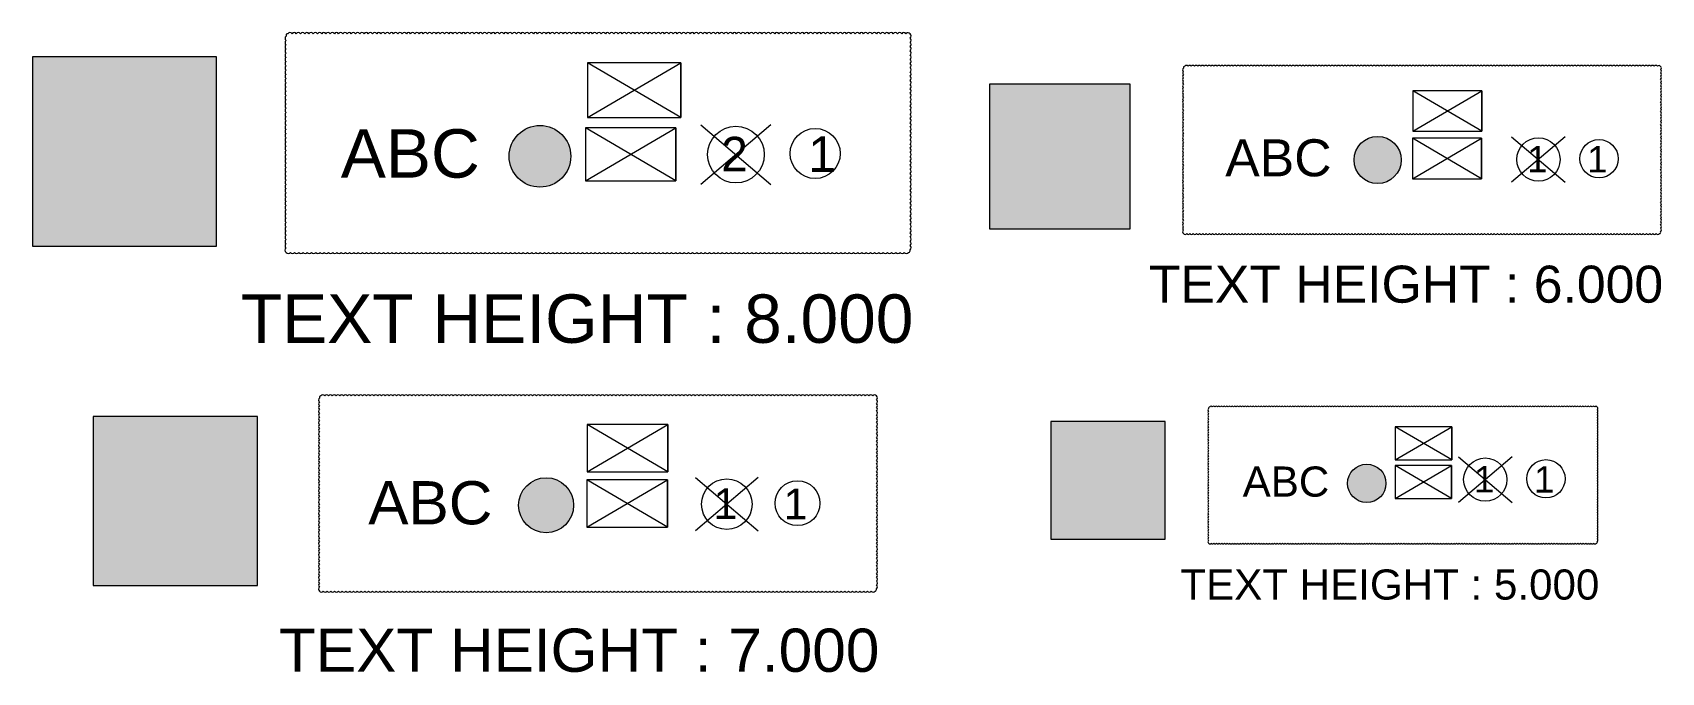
# Model space of a CAD drawing. Header units: inches. Extents: x -2907330 to 774627, y -12404360 to 10502691.
# Drawn here: x 14980.6 to 15250.7, y 250.5 to 356.6 of the extents above; entities that cross this region are included whole.
import ezdxf

# ---------------------------------------------------------------- set-up
doc = ezdxf.new("R2010")
doc.units = ezdxf.units.IN
doc.header["$MEASUREMENT"] = 0
doc.layers.add('CABLE SERVICE', color=7, linetype='Continuous', lineweight=0)
doc.styles.add('style1', font='arial.ttf', dxfattribs={"height": 2})

msp = doc.modelspace()

# ---------------------------------------------------------------- texts
at = {"layer": 'CABLE SERVICE', "style": 'style1'}
for s, height, p in [('2', 5.72, (15094.78, 333.58)), ('1', 5.91, (15109.23, 333.48)), ('1', 4.37, (15228.42, 333.41)), ('1', 4.37, (15238.37, 333.4)), ('1', 4.37, (15219.61, 280.34)), ('1', 4.37, (15229.56, 280.32)), ('1', 5.1, (15093.52, 275.91)), ('1', 5.1, (15105.14, 275.89))]:
    msp.add_text(s, height=height, dxfattribs=at).set_placement(p)
at = {"layer": 'CABLE SERVICE', "lineweight": 5, "attachment_point": 1, "style": 'style1'}
for s, width, gutter_width, insert, char_height in [('ABC', 31.0249, 14.04, (15031.72, 340.56), 8.027), ('ABC', 23.7254, 10.74, (15178.37, 338.89), 6.138), ('\\pxqc;TEXT HEIGHT : 6.000', 99.5984, 10.74, (15158.54, 317.94), 6.1381), ('\\pxqc;TEXT HEIGHT : 8.000', 130.2414, 14.04, (15005.78, 313.17), 8.0266), ('ABC', 19.3263, 8.75, (15181.26, 284.64), 5), ('ABC', 27.6937, 12.53, (15036.28, 282.21), 7.165), ('\\pxqc;TEXT HEIGHT : 5.000', 81.131, 8.75, (15165.1, 267.57), 5), ('\\pxqc;TEXT HEIGHT : 7.000', 116.257, 12.53, (15013.12, 257.76), 7.1648)]:
    msp.add_mtext_dynamic_manual_height_columns(s, width=width, gutter_width=gutter_width, heights=[0], dxfattribs=dict(at, insert=insert, char_height=char_height))

# ---------------------------------------------------------------- hatches: boundary and pattern name
at = {"lineweight": 0}
h = msp.add_hatch(color=3, dxfattribs=at)
h.dxf.hatch_style = 1
h.paths.add_polyline_path([(15011.12, 352.55), (14980.62, 352.55), (14980.62, 321.19), (15011.12, 321.19)])
h = msp.add_hatch(color=3, dxfattribs=at)
h.dxf.hatch_style = 1
h.paths.add_polyline_path([(15162.62, 348.05), (15139.3, 348.05), (15139.3, 324.07), (15162.62, 324.07)])
h = msp.add_hatch(color=5, dxfattribs=at)
h.dxf.hatch_style = 1
h.paths.add_polyline_path([(15059.64, 336.07, 1), (15069.87, 336.07, 1)])
h = msp.add_hatch(color=5, dxfattribs=at)
h.dxf.hatch_style = 1
h.paths.add_polyline_path([(15199.73, 335.46, 1), (15207.55, 335.46, 1)])
h = msp.add_hatch(color=3, dxfattribs=at)
h.dxf.hatch_style = 1
h.paths.add_polyline_path([(15017.89, 292.91), (14990.66, 292.91), (14990.66, 264.92), (15017.89, 264.92)])
h = msp.add_hatch(color=3, dxfattribs=at)
h.dxf.hatch_style = 1
h.paths.add_polyline_path([(15168.43, 292.1), (15149.43, 292.1), (15149.43, 272.57), (15168.43, 272.57)])
h = msp.add_hatch(color=5, dxfattribs=at)
h.dxf.hatch_style = 1
h.paths.add_polyline_path([(15198.65, 281.84, 1), (15205.02, 281.84, 1)])
h = msp.add_hatch(color=5, dxfattribs=at)
h.dxf.hatch_style = 1
h.paths.add_polyline_path([(15061.2, 278.21, 1), (15070.33, 278.21, 1)])

# ---------------------------------------------------------------- linework, layer by layer
at = {"lineweight": 5}
for points in [[(15022.66, 320.12, 0.520567), (15023.36, 320.12, 0.520567), (15024.07, 320.12, 0.520567), (15024.77, 320.12, 0.520567), (15025.47, 320.12, 0.520567), (15026.17, 320.12, 0.520567), (15026.87, 320.12, 0.520567), (15027.58, 320.12, 0.520567), (15028.28, 320.12, 0.520567), (15028.98, 320.12, 0.520567), (15029.68, 320.12, 0.520567), (15030.38, 320.12, 0.520567), (15031.09, 320.12, 0.520567), (15031.79, 320.12, 0.520567), (15032.49, 320.12, 0.520567), (15033.19, 320.12, 0.520567), (15033.89, 320.12, 0.520567), (15034.6, 320.12, 0.520567), (15035.3, 320.12, 0.520567), (15036, 320.12, 0.520567), (15036.7, 320.12, 0.520567), (15037.4, 320.12, 0.520567), (15038.11, 320.12, 0.520567), (15038.81, 320.12, 0.520567), (15039.51, 320.12, 0.520567), (15040.21, 320.12, 0.520567), (15040.91, 320.12, 0.520567), (15041.62, 320.12, 0.520567), (15042.32, 320.12, 0.520567), (15043.02, 320.12, 0.520567), (15043.72, 320.12, 0.520567), (15044.42, 320.12, 0.520567), (15045.13, 320.12, 0.520567), (15045.83, 320.12, 0.520567), (15046.53, 320.12, 0.520567), (15047.23, 320.12, 0.520567), (15047.93, 320.12, 0.520567), (15048.64, 320.12, 0.520567), (15049.34, 320.12, 0.520567), (15050.04, 320.12, 0.520567), (15050.74, 320.12, 0.520567), (15051.44, 320.12, 0.520567), (15052.15, 320.12, 0.520567), (15052.85, 320.12, 0.520567), (15053.55, 320.12, 0.520567), (15054.25, 320.12, 0.520567), (15054.95, 320.12, 0.520567), (15055.66, 320.12, 0.520567), (15056.36, 320.12, 0.520567), (15057.06, 320.12, 0.520567), (15057.76, 320.12, 0.520567), (15058.46, 320.12, 0.520567), (15059.17, 320.12, 0.520567), (15059.87, 320.12, 0.520567), (15060.57, 320.12, 0.520567), (15061.27, 320.12, 0.520567), (15061.97, 320.12, 0.520567), (15062.68, 320.12, 0.520567), (15063.38, 320.12, 0.520567), (15064.08, 320.12, 0.520567), (15064.78, 320.12, 0.520567), (15065.48, 320.12, 0.520567), (15066.19, 320.12, 0.520567), (15066.89, 320.12, 0.520567), (15067.59, 320.12, 0.520567), (15068.29, 320.12, 0.520567), (15068.99, 320.12, 0.520567), (15069.7, 320.12, 0.520567), (15070.4, 320.12, 0.520567), (15071.1, 320.12, 0.520567), (15071.8, 320.12, 0.520567), (15072.5, 320.12, 0.520567), (15073.21, 320.12, 0.520567), (15073.91, 320.12, 0.520567), (15074.61, 320.12, 0.520567), (15075.31, 320.12, 0.520567), (15076.01, 320.12, 0.520567), (15076.72, 320.12, 0.520567), (15077.42, 320.12, 0.520567), (15078.12, 320.12, 0.520567), (15078.82, 320.12, 0.520567), (15079.52, 320.12, 0.520567), (15080.23, 320.12, 0.520567), (15080.93, 320.12, 0.520567), (15081.63, 320.12, 0.520567), (15082.33, 320.12, 0.520567), (15083.03, 320.12, 0.520567), (15083.74, 320.12, 0.520567), (15084.44, 320.12, 0.520567), (15085.14, 320.12, 0.520567), (15085.84, 320.12, 0.520567), (15086.54, 320.12, 0.520567), (15087.25, 320.12, 0.520567), (15087.95, 320.12, 0.520567), (15088.65, 320.12, 0.520567), (15089.35, 320.12, 0.520567), (15090.05, 320.12, 0.520567), (15090.76, 320.12, 0.520567), (15091.46, 320.12, 0.520567), (15092.16, 320.12, 0.520567), (15092.86, 320.12, 0.520567), (15093.56, 320.12, 0.520567), (15094.27, 320.12, 0.520567), (15094.97, 320.12, 0.520567), (15095.67, 320.12, 0.520567), (15096.37, 320.12, 0.520567), (15097.07, 320.12, 0.520567), (15097.78, 320.12, 0.520567), (15098.48, 320.12, 0.520567), (15099.18, 320.12, 0.520567), (15099.88, 320.12, 0.520567), (15100.58, 320.12, 0.520567), (15101.29, 320.12, 0.520567), (15101.99, 320.12, 0.520567), (15102.69, 320.12, 0.520567), (15103.39, 320.12, 0.520567), (15104.09, 320.12, 0.520567), (15104.8, 320.12, 0.520567), (15105.5, 320.12, 0.520567), (15106.2, 320.12, 0.520567), (15106.9, 320.12, 0.520567), (15107.6, 320.12, 0.520567), (15108.31, 320.12, 0.520567), (15109.01, 320.12, 0.520567), (15109.71, 320.12, 0.520567), (15110.41, 320.12, 0.520567), (15111.11, 320.12, 0.520567), (15111.82, 320.12, 0.520567), (15112.52, 320.12, 0.520567), (15113.22, 320.12, 0.520567), (15113.92, 320.12, 0.520567), (15114.62, 320.12, 0.520567), (15115.33, 320.12, 0.520567), (15116.03, 320.12, 0.520567), (15116.73, 320.12, 0.520567), (15117.43, 320.12, 0.520567), (15118.13, 320.12, 0.520567), (15118.84, 320.12, 0.520567), (15119.54, 320.12, 0.520567), (15120.24, 320.12, 0.520567), (15120.94, 320.12, 0.520567), (15121.64, 320.12, 0.520567), (15122.35, 320.12, 0.520567), (15123.05, 320.12, 0.520567), (15123.75, 320.12, 0.520567), (15124.45, 320.12, 0.520567), (15125.15, 320.12, 0.520567), (15125.85, 320.12, 0.520567), (15126.11, 320.57, 0.520567), (15126.11, 321.28, 0.520567), (15126.11, 321.98, 0.520567), (15126.11, 322.68, 0.520567), (15126.11, 323.38, 0.520567), (15126.11, 324.08, 0.520567), (15126.11, 324.79, 0.520567), (15126.11, 325.49, 0.520567), (15126.11, 326.19, 0.520567), (15126.11, 326.89, 0.520567), (15126.11, 327.59, 0.520567), (15126.11, 328.3, 0.520567), (15126.11, 329, 0.520567), (15126.11, 329.7, 0.520567), (15126.11, 330.4, 0.520567), (15126.11, 331.1, 0.520567), (15126.11, 331.81, 0.520567), (15126.11, 332.51, 0.520567), (15126.11, 333.21, 0.520567), (15126.11, 333.91, 0.520567), (15126.11, 334.61, 0.520567), (15126.11, 335.32, 0.520567), (15126.11, 336.02, 0.520567), (15126.11, 336.72, 0.520567), (15126.11, 337.42, 0.520567), (15126.11, 338.12, 0.520567), (15126.11, 338.83, 0.520567), (15126.11, 339.53, 0.520567), (15126.11, 340.23, 0.520567), (15126.11, 340.93, 0.520567), (15126.11, 341.63, 0.520567), (15126.11, 342.34, 0.520567), (15126.11, 343.04, 0.520567), (15126.11, 343.74, 0.520567), (15126.11, 344.44, 0.520567), (15126.11, 345.14, 0.520567), (15126.11, 345.85, 0.520567), (15126.11, 346.55, 0.520567), (15126.11, 347.25, 0.520567), (15126.11, 347.95, 0.520567), (15126.11, 348.65, 0.520567), (15126.11, 349.36, 0.520567), (15126.11, 350.06, 0.520567), (15126.11, 350.76, 0.520567), (15126.11, 351.46, 0.520567), (15126.11, 352.16, 0.520567), (15126.11, 352.87, 0.520567), (15126.11, 353.57, 0.520567), (15126.11, 354.27, 0.520567), (15126.11, 354.97, 0.520567), (15126.11, 355.67, 0.520567), (15126.11, 356.38, 0.520567), (15125.43, 356.4, 0.520567), (15124.73, 356.4, 0.520567), (15124.03, 356.4, 0.520567), (15123.33, 356.4, 0.520567), (15122.62, 356.4, 0.520567), (15121.92, 356.4, 0.520567), (15121.22, 356.4, 0.520567), (15120.52, 356.4, 0.520567), (15119.82, 356.4, 0.520567), (15119.11, 356.4, 0.520567), (15118.41, 356.4, 0.520567), (15117.71, 356.4, 0.520567), (15117.01, 356.4, 0.520567), (15116.31, 356.4, 0.520567), (15115.6, 356.4, 0.520567), (15114.9, 356.4, 0.520567), (15114.2, 356.4, 0.520567), (15113.5, 356.4, 0.520567), (15112.8, 356.4, 0.520567), (15112.09, 356.4, 0.520567), (15111.39, 356.4, 0.520567), (15110.69, 356.4, 0.520567), (15109.99, 356.4, 0.520567), (15109.29, 356.4, 0.520567), (15108.58, 356.4, 0.520567), (15107.88, 356.4, 0.520567), (15107.18, 356.4, 0.520567), (15106.48, 356.4, 0.520567), (15105.78, 356.4, 0.520567), (15105.07, 356.4, 0.520567), (15104.37, 356.4, 0.520567), (15103.67, 356.4, 0.520567), (15102.97, 356.4, 0.520567), (15102.27, 356.4, 0.520567), (15101.56, 356.4, 0.520567), (15100.86, 356.4, 0.520567), (15100.16, 356.4, 0.520567), (15099.46, 356.4, 0.520567), (15098.76, 356.4, 0.520567), (15098.05, 356.4, 0.520567), (15097.35, 356.4, 0.520567), (15096.65, 356.4, 0.520567), (15095.95, 356.4, 0.520567), (15095.25, 356.4, 0.520567), (15094.54, 356.4, 0.520567), (15093.84, 356.4, 0.520567), (15093.14, 356.4, 0.520567), (15092.44, 356.4, 0.520567), (15091.74, 356.4, 0.520567), (15091.03, 356.4, 0.520567), (15090.33, 356.4, 0.520567), (15089.63, 356.4, 0.520567), (15088.93, 356.4, 0.520567), (15088.23, 356.4, 0.520567), (15087.52, 356.4, 0.520567), (15086.82, 356.4, 0.520567), (15086.12, 356.4, 0.520567), (15085.42, 356.4, 0.520567), (15084.72, 356.4, 0.520567), (15084.01, 356.4, 0.520567), (15083.31, 356.4, 0.520567), (15082.61, 356.4, 0.520567), (15081.91, 356.4, 0.520567), (15081.21, 356.4, 0.520567), (15080.5, 356.4, 0.520567), (15079.8, 356.4, 0.520567), (15079.1, 356.4, 0.520567), (15078.4, 356.4, 0.520567), (15077.7, 356.4, 0.520567), (15076.99, 356.4, 0.520567), (15076.29, 356.4, 0.520567), (15075.59, 356.4, 0.520567), (15074.89, 356.4, 0.520567), (15074.19, 356.4, 0.520567), (15073.48, 356.4, 0.520567), (15072.78, 356.4, 0.520567), (15072.08, 356.4, 0.520567), (15071.38, 356.4, 0.520567), (15070.68, 356.4, 0.520567), (15069.97, 356.4, 0.520567), (15069.27, 356.4, 0.520567), (15068.57, 356.4, 0.520567), (15067.87, 356.4, 0.520567), (15067.17, 356.4, 0.520567), (15066.46, 356.4, 0.520567), (15065.76, 356.4, 0.520567), (15065.06, 356.4, 0.520567), (15064.36, 356.4, 0.520567), (15063.66, 356.4, 0.520567), (15062.95, 356.4, 0.520567), (15062.25, 356.4, 0.520567), (15061.55, 356.4, 0.520567), (15060.85, 356.4, 0.520567), (15060.15, 356.4, 0.520567), (15059.44, 356.4, 0.520567), (15058.74, 356.4, 0.520567), (15058.04, 356.4, 0.520567), (15057.34, 356.4, 0.520567), (15056.64, 356.4, 0.520567), (15055.93, 356.4, 0.520567), (15055.23, 356.4, 0.520567), (15054.53, 356.4, 0.520567), (15053.83, 356.4, 0.520567), (15053.13, 356.4, 0.520567), (15052.42, 356.4, 0.520567), (15051.72, 356.4, 0.520567), (15051.02, 356.4, 0.520567), (15050.32, 356.4, 0.520567), (15049.62, 356.4, 0.520567), (15048.91, 356.4, 0.520567), (15048.21, 356.4, 0.520567), (15047.51, 356.4, 0.520567), (15046.81, 356.4, 0.520567), (15046.11, 356.4, 0.520567), (15045.4, 356.4, 0.520567), (15044.7, 356.4, 0.520567), (15044, 356.4, 0.520567), (15043.3, 356.4, 0.520567), (15042.6, 356.4, 0.520567), (15041.89, 356.4, 0.520567), (15041.19, 356.4, 0.520567), (15040.49, 356.4, 0.520567), (15039.79, 356.4, 0.520567), (15039.09, 356.4, 0.520567), (15038.38, 356.4, 0.520567), (15037.68, 356.4, 0.520567), (15036.98, 356.4, 0.520567), (15036.28, 356.4, 0.520567), (15035.58, 356.4, 0.520567), (15034.87, 356.4, 0.520567), (15034.17, 356.4, 0.520567), (15033.47, 356.4, 0.520567), (15032.77, 356.4, 0.520567), (15032.07, 356.4, 0.520567), (15031.36, 356.4, 0.520567), (15030.66, 356.4, 0.520567), (15029.96, 356.4, 0.520567), (15029.26, 356.4, 0.520567), (15028.56, 356.4, 0.520567), (15027.85, 356.4, 0.520567), (15027.15, 356.4, 0.520567), (15026.45, 356.4, 0.520567), (15025.75, 356.4, 0.520567), (15025.05, 356.4, 0.520567), (15024.34, 356.4, 0.520567), (15023.64, 356.4, 0.520567), (15022.94, 356.4, 0.520567), (15022.66, 355.98, 0.520567), (15022.66, 355.28, 0.520567), (15022.66, 354.58, 0.520567), (15022.66, 353.87, 0.520567), (15022.66, 353.17, 0.520567), (15022.66, 352.47, 0.520567), (15022.66, 351.77, 0.520567), (15022.66, 351.07, 0.520567), (15022.66, 350.36, 0.520567), (15022.66, 349.66, 0.520567), (15022.66, 348.96, 0.520567), (15022.66, 348.26, 0.520567), (15022.66, 347.56, 0.520567), (15022.66, 346.85, 0.520567), (15022.66, 346.15, 0.520567), (15022.66, 345.45, 0.520567), (15022.66, 344.75, 0.520567), (15022.66, 344.05, 0.520567), (15022.66, 343.34, 0.520567), (15022.66, 342.64, 0.520567), (15022.66, 341.94, 0.520567), (15022.66, 341.24, 0.520567), (15022.66, 340.54, 0.520567), (15022.66, 339.83, 0.520567), (15022.66, 339.13, 0.520567), (15022.66, 338.43, 0.520567), (15022.66, 337.73, 0.520567), (15022.66, 337.03, 0.520567), (15022.66, 336.32, 0.520567), (15022.66, 335.62, 0.520567), (15022.66, 334.92, 0.520567), (15022.66, 334.22, 0.520567), (15022.66, 333.52, 0.520567), (15022.66, 332.81, 0.520567), (15022.66, 332.11, 0.520567), (15022.66, 331.41, 0.520567), (15022.66, 330.71, 0.520567), (15022.66, 330.01, 0.520567), (15022.66, 329.3, 0.520567), (15022.66, 328.6, 0.520567), (15022.66, 327.9, 0.520567), (15022.66, 327.2, 0.520567), (15022.66, 326.5, 0.520567), (15022.66, 325.79, 0.520567), (15022.66, 325.09, 0.520567), (15022.66, 324.39, 0.520567), (15022.66, 323.69, 0.520567), (15022.66, 322.99, 0.520567), (15022.66, 322.28, 0.520567), (15022.66, 321.58, 0.520567), (15022.66, 320.88, 0.520567)], [(15171.45, 323.26, 0.520567), (15171.99, 323.26, 0.520567), (15172.52, 323.26, 0.520567), (15173.06, 323.26, 0.520567), (15173.6, 323.26, 0.520567), (15174.13, 323.26, 0.520567), (15174.67, 323.26, 0.520567), (15175.21, 323.26, 0.520567), (15175.74, 323.26, 0.520567), (15176.28, 323.26, 0.520567), (15176.82, 323.26, 0.520567), (15177.35, 323.26, 0.520567), (15177.89, 323.26, 0.520567), (15178.43, 323.26, 0.520567), (15178.96, 323.26, 0.520567), (15179.5, 323.26, 0.520567), (15180.04, 323.26, 0.520567), (15180.57, 323.26, 0.520567), (15181.11, 323.26, 0.520567), (15181.65, 323.26, 0.520567), (15182.19, 323.26, 0.520567), (15182.72, 323.26, 0.520567), (15183.26, 323.26, 0.520567), (15183.8, 323.26, 0.520567), (15184.33, 323.26, 0.520567), (15184.87, 323.26, 0.520567), (15185.41, 323.26, 0.520567), (15185.94, 323.26, 0.520567), (15186.48, 323.26, 0.520567), (15187.02, 323.26, 0.520567), (15187.55, 323.26, 0.520567), (15188.09, 323.26, 0.520567), (15188.63, 323.26, 0.520567), (15189.16, 323.26, 0.520567), (15189.7, 323.26, 0.520567), (15190.24, 323.26, 0.520567), (15190.77, 323.26, 0.520567), (15191.31, 323.26, 0.520567), (15191.85, 323.26, 0.520567), (15192.38, 323.26, 0.520567), (15192.92, 323.26, 0.520567), (15193.46, 323.26, 0.520567), (15194, 323.26, 0.520567), (15194.53, 323.26, 0.520567), (15195.07, 323.26, 0.520567), (15195.61, 323.26, 0.520567), (15196.14, 323.26, 0.520567), (15196.68, 323.26, 0.520567), (15197.22, 323.26, 0.520567), (15197.75, 323.26, 0.520567), (15198.29, 323.26, 0.520567), (15198.83, 323.26, 0.520567), (15199.36, 323.26, 0.520567), (15199.9, 323.26, 0.520567), (15200.44, 323.26, 0.520567), (15200.97, 323.26, 0.520567), (15201.51, 323.26, 0.520567), (15202.05, 323.26, 0.520567), (15202.58, 323.26, 0.520567), (15203.12, 323.26, 0.520567), (15203.66, 323.26, 0.520567), (15204.19, 323.26, 0.520567), (15204.73, 323.26, 0.520567), (15205.27, 323.26, 0.520567), (15205.81, 323.26, 0.520567), (15206.34, 323.26, 0.520567), (15206.88, 323.26, 0.520567), (15207.42, 323.26, 0.520567), (15207.95, 323.26, 0.520567), (15208.49, 323.26, 0.520567), (15209.03, 323.26, 0.520567), (15209.56, 323.26, 0.520567), (15210.1, 323.26, 0.520567), (15210.64, 323.26, 0.520567), (15211.17, 323.26, 0.520567), (15211.71, 323.26, 0.520567), (15212.25, 323.26, 0.520567), (15212.78, 323.26, 0.520567), (15213.32, 323.26, 0.520567), (15213.86, 323.26, 0.520567), (15214.39, 323.26, 0.520567), (15214.93, 323.26, 0.520567), (15215.47, 323.26, 0.520567), (15216.01, 323.26, 0.520567), (15216.54, 323.26, 0.520567), (15217.08, 323.26, 0.520567), (15217.62, 323.26, 0.520567), (15218.15, 323.26, 0.520567), (15218.69, 323.26, 0.520567), (15219.23, 323.26, 0.520567), (15219.76, 323.26, 0.520567), (15220.3, 323.26, 0.520567), (15220.84, 323.26, 0.520567), (15221.37, 323.26, 0.520567), (15221.91, 323.26, 0.520567), (15222.45, 323.26, 0.520567), (15222.98, 323.26, 0.520567), (15223.52, 323.26, 0.520567), (15224.06, 323.26, 0.520567), (15224.59, 323.26, 0.520567), (15225.13, 323.26, 0.520567), (15225.67, 323.26, 0.520567), (15226.2, 323.26, 0.520567), (15226.74, 323.26, 0.520567), (15227.28, 323.26, 0.520567), (15227.82, 323.26, 0.520567), (15228.35, 323.26, 0.520567), (15228.89, 323.26, 0.520567), (15229.43, 323.26, 0.520567), (15229.96, 323.26, 0.520567), (15230.5, 323.26, 0.520567), (15231.04, 323.26, 0.520567), (15231.57, 323.26, 0.520567), (15232.11, 323.26, 0.520567), (15232.65, 323.26, 0.520567), (15233.18, 323.26, 0.520567), (15233.72, 323.26, 0.520567), (15234.26, 323.26, 0.520567), (15234.79, 323.26, 0.520567), (15235.33, 323.26, 0.520567), (15235.87, 323.26, 0.520567), (15236.4, 323.26, 0.520567), (15236.94, 323.26, 0.520567), (15237.48, 323.26, 0.520567), (15238.01, 323.26, 0.520567), (15238.55, 323.26, 0.520567), (15239.09, 323.26, 0.520567), (15239.63, 323.26, 0.520567), (15240.16, 323.26, 0.520567), (15240.7, 323.26, 0.520567), (15241.24, 323.26, 0.520567), (15241.77, 323.26, 0.520567), (15242.31, 323.26, 0.520567), (15242.85, 323.26, 0.520567), (15243.38, 323.26, 0.520567), (15243.92, 323.26, 0.520567), (15244.46, 323.26, 0.520567), (15244.99, 323.26, 0.520567), (15245.53, 323.26, 0.520567), (15246.07, 323.26, 0.520567), (15246.6, 323.26, 0.520567), (15247.14, 323.26, 0.520567), (15247.68, 323.26, 0.520567), (15248.21, 323.26, 0.520567), (15248.75, 323.26, 0.520567), (15249.29, 323.26, 0.520567), (15249.83, 323.26, 0.520567), (15250.36, 323.26, 0.520567), (15250.55, 323.6, 0.520567), (15250.55, 324.14, 0.520567), (15250.55, 324.68, 0.520567), (15250.55, 325.21, 0.520567), (15250.55, 325.75, 0.520567), (15250.55, 326.29, 0.520567), (15250.55, 326.83, 0.520567), (15250.55, 327.36, 0.520567), (15250.55, 327.9, 0.520567), (15250.55, 328.44, 0.520567), (15250.55, 328.97, 0.520567), (15250.55, 329.51, 0.520567), (15250.55, 330.05, 0.520567), (15250.55, 330.58, 0.520567), (15250.55, 331.12, 0.520567), (15250.55, 331.66, 0.520567), (15250.55, 332.19, 0.520567), (15250.55, 332.73, 0.520567), (15250.55, 333.27, 0.520567), (15250.55, 333.8, 0.520567), (15250.55, 334.34, 0.520567), (15250.55, 334.88, 0.520567), (15250.55, 335.41, 0.520567), (15250.55, 335.95, 0.520567), (15250.55, 336.49, 0.520567), (15250.55, 337.02, 0.520567), (15250.55, 337.56, 0.520567), (15250.55, 338.1, 0.520567), (15250.55, 338.64, 0.520567), (15250.55, 339.17, 0.520567), (15250.55, 339.71, 0.520567), (15250.55, 340.25, 0.520567), (15250.55, 340.78, 0.520567), (15250.55, 341.32, 0.520567), (15250.55, 341.86, 0.520567), (15250.55, 342.39, 0.520567), (15250.55, 342.93, 0.520567), (15250.55, 343.47, 0.520567), (15250.55, 344, 0.520567), (15250.55, 344.54, 0.520567), (15250.55, 345.08, 0.520567), (15250.55, 345.61, 0.520567), (15250.55, 346.15, 0.520567), (15250.55, 346.69, 0.520567), (15250.55, 347.22, 0.520567), (15250.55, 347.76, 0.520567), (15250.55, 348.3, 0.520567), (15250.55, 348.83, 0.520567), (15250.55, 349.37, 0.520567), (15250.55, 349.91, 0.520567), (15250.55, 350.45, 0.520567), (15250.55, 350.98, 0.520567), (15250.04, 351, 0.520567), (15249.5, 351, 0.520567), (15248.96, 351, 0.520567), (15248.43, 351, 0.520567), (15247.89, 351, 0.520567), (15247.35, 351, 0.520567), (15246.82, 351, 0.520567), (15246.28, 351, 0.520567), (15245.74, 351, 0.520567), (15245.21, 351, 0.520567), (15244.67, 351, 0.520567), (15244.13, 351, 0.520567), (15243.6, 351, 0.520567), (15243.06, 351, 0.520567), (15242.52, 351, 0.520567), (15241.99, 351, 0.520567), (15241.45, 351, 0.520567), (15240.91, 351, 0.520567), (15240.37, 351, 0.520567), (15239.84, 351, 0.520567), (15239.3, 351, 0.520567), (15238.76, 351, 0.520567), (15238.23, 351, 0.520567), (15237.69, 351, 0.520567), (15237.15, 351, 0.520567), (15236.62, 351, 0.520567), (15236.08, 351, 0.520567), (15235.54, 351, 0.520567), (15235.01, 351, 0.520567), (15234.47, 351, 0.520567), (15233.93, 351, 0.520567), (15233.4, 351, 0.520567), (15232.86, 351, 0.520567), (15232.32, 351, 0.520567), (15231.79, 351, 0.520567), (15231.25, 351, 0.520567), (15230.71, 351, 0.520567), (15230.18, 351, 0.520567), (15229.64, 351, 0.520567), (15229.1, 351, 0.520567), (15228.56, 351, 0.520567), (15228.03, 351, 0.520567), (15227.49, 351, 0.520567), (15226.95, 351, 0.520567), (15226.42, 351, 0.520567), (15225.88, 351, 0.520567), (15225.34, 351, 0.520567), (15224.81, 351, 0.520567), (15224.27, 351, 0.520567), (15223.73, 351, 0.520567), (15223.2, 351, 0.520567), (15222.66, 351, 0.520567), (15222.12, 351, 0.520567), (15221.59, 351, 0.520567), (15221.05, 351, 0.520567), (15220.51, 351, 0.520567), (15219.98, 351, 0.520567), (15219.44, 351, 0.520567), (15218.9, 351, 0.520567), (15218.37, 351, 0.520567), (15217.83, 351, 0.520567), (15217.29, 351, 0.520567), (15216.75, 351, 0.520567), (15216.22, 351, 0.520567), (15215.68, 351, 0.520567), (15215.14, 351, 0.520567), (15214.61, 351, 0.520567), (15214.07, 351, 0.520567), (15213.53, 351, 0.520567), (15213, 351, 0.520567), (15212.46, 351, 0.520567), (15211.92, 351, 0.520567), (15211.39, 351, 0.520567), (15210.85, 351, 0.520567), (15210.31, 351, 0.520567), (15209.78, 351, 0.520567), (15209.24, 351, 0.520567), (15208.7, 351, 0.520567), (15208.17, 351, 0.520567), (15207.63, 351, 0.520567), (15207.09, 351, 0.520567), (15206.55, 351, 0.520567), (15206.02, 351, 0.520567), (15205.48, 351, 0.520567), (15204.94, 351, 0.520567), (15204.41, 351, 0.520567), (15203.87, 351, 0.520567), (15203.33, 351, 0.520567), (15202.8, 351, 0.520567), (15202.26, 351, 0.520567), (15201.72, 351, 0.520567), (15201.19, 351, 0.520567), (15200.65, 351, 0.520567), (15200.11, 351, 0.520567), (15199.58, 351, 0.520567), (15199.04, 351, 0.520567), (15198.5, 351, 0.520567), (15197.97, 351, 0.520567), (15197.43, 351, 0.520567), (15196.89, 351, 0.520567), (15196.36, 351, 0.520567), (15195.82, 351, 0.520567), (15195.28, 351, 0.520567), (15194.74, 351, 0.520567), (15194.21, 351, 0.520567), (15193.67, 351, 0.520567), (15193.13, 351, 0.520567), (15192.6, 351, 0.520567), (15192.06, 351, 0.520567), (15191.52, 351, 0.520567), (15190.99, 351, 0.520567), (15190.45, 351, 0.520567), (15189.91, 351, 0.520567), (15189.38, 351, 0.520567), (15188.84, 351, 0.520567), (15188.3, 351, 0.520567), (15187.77, 351, 0.520567), (15187.23, 351, 0.520567), (15186.69, 351, 0.520567), (15186.16, 351, 0.520567), (15185.62, 351, 0.520567), (15185.08, 351, 0.520567), (15184.54, 351, 0.520567), (15184.01, 351, 0.520567), (15183.47, 351, 0.520567), (15182.93, 351, 0.520567), (15182.4, 351, 0.520567), (15181.86, 351, 0.520567), (15181.32, 351, 0.520567), (15180.79, 351, 0.520567), (15180.25, 351, 0.520567), (15179.71, 351, 0.520567), (15179.18, 351, 0.520567), (15178.64, 351, 0.520567), (15178.1, 351, 0.520567), (15177.57, 351, 0.520567), (15177.03, 351, 0.520567), (15176.49, 351, 0.520567), (15175.96, 351, 0.520567), (15175.42, 351, 0.520567), (15174.88, 351, 0.520567), (15174.35, 351, 0.520567), (15173.81, 351, 0.520567), (15173.27, 351, 0.520567), (15172.73, 351, 0.520567), (15172.2, 351, 0.520567), (15171.66, 351, 0.520567), (15171.45, 350.68, 0.520567), (15171.45, 350.14, 0.520567), (15171.45, 349.61, 0.520567), (15171.45, 349.07, 0.520567), (15171.45, 348.53, 0.520567), (15171.45, 348, 0.520567), (15171.45, 347.46, 0.520567), (15171.45, 346.92, 0.520567), (15171.45, 346.38, 0.520567), (15171.45, 345.85, 0.520567), (15171.45, 345.31, 0.520567), (15171.45, 344.77, 0.520567), (15171.45, 344.24, 0.520567), (15171.45, 343.7, 0.520567), (15171.45, 343.16, 0.520567), (15171.45, 342.63, 0.520567), (15171.45, 342.09, 0.520567), (15171.45, 341.55, 0.520567), (15171.45, 341.02, 0.520567), (15171.45, 340.48, 0.520567), (15171.45, 339.94, 0.520567), (15171.45, 339.41, 0.520567), (15171.45, 338.87, 0.520567), (15171.45, 338.33, 0.520567), (15171.45, 337.8, 0.520567), (15171.45, 337.26, 0.520567), (15171.45, 336.72, 0.520567), (15171.45, 336.19, 0.520567), (15171.45, 335.65, 0.520567), (15171.45, 335.11, 0.520567), (15171.45, 334.57, 0.520567), (15171.45, 334.04, 0.520567), (15171.45, 333.5, 0.520567), (15171.45, 332.96, 0.520567), (15171.45, 332.43, 0.520567), (15171.45, 331.89, 0.520567), (15171.45, 331.35, 0.520567), (15171.45, 330.82, 0.520567), (15171.45, 330.28, 0.520567), (15171.45, 329.74, 0.520567), (15171.45, 329.21, 0.520567), (15171.45, 328.67, 0.520567), (15171.45, 328.13, 0.520567), (15171.45, 327.6, 0.520567), (15171.45, 327.06, 0.520567), (15171.45, 326.52, 0.520567), (15171.45, 325.99, 0.520567), (15171.45, 325.45, 0.520567), (15171.45, 324.91, 0.520567), (15171.45, 324.37, 0.520567), (15171.45, 323.84, 0.520567)], [(15028.19, 263.97, 0.520567), (15028.82, 263.97, 0.520567), (15029.45, 263.97, 0.520567), (15030.07, 263.97, 0.520567), (15030.7, 263.97, 0.520567), (15031.33, 263.97, 0.520567), (15031.95, 263.97, 0.520567), (15032.58, 263.97, 0.520567), (15033.21, 263.97, 0.520567), (15033.83, 263.97, 0.520567), (15034.46, 263.97, 0.520567), (15035.09, 263.97, 0.520567), (15035.71, 263.97, 0.520567), (15036.34, 263.97, 0.520567), (15036.97, 263.97, 0.520567), (15037.59, 263.97, 0.520567), (15038.22, 263.97, 0.520567), (15038.84, 263.97, 0.520567), (15039.47, 263.97, 0.520567), (15040.1, 263.97, 0.520567), (15040.72, 263.97, 0.520567), (15041.35, 263.97, 0.520567), (15041.98, 263.97, 0.520567), (15042.6, 263.97, 0.520567), (15043.23, 263.97, 0.520567), (15043.86, 263.97, 0.520567), (15044.48, 263.97, 0.520567), (15045.11, 263.97, 0.520567), (15045.74, 263.97, 0.520567), (15046.36, 263.97, 0.520567), (15046.99, 263.97, 0.520567), (15047.62, 263.97, 0.520567), (15048.24, 263.97, 0.520567), (15048.87, 263.97, 0.520567), (15049.5, 263.97, 0.520567), (15050.12, 263.97, 0.520567), (15050.75, 263.97, 0.520567), (15051.38, 263.97, 0.520567), (15052, 263.97, 0.520567), (15052.63, 263.97, 0.520567), (15053.26, 263.97, 0.520567), (15053.88, 263.97, 0.520567), (15054.51, 263.97, 0.520567), (15055.14, 263.97, 0.520567), (15055.76, 263.97, 0.520567), (15056.39, 263.97, 0.520567), (15057.02, 263.97, 0.520567), (15057.64, 263.97, 0.520567), (15058.27, 263.97, 0.520567), (15058.9, 263.97, 0.520567), (15059.52, 263.97, 0.520567), (15060.15, 263.97, 0.520567), (15060.78, 263.97, 0.520567), (15061.4, 263.97, 0.520567), (15062.03, 263.97, 0.520567), (15062.66, 263.97, 0.520567), (15063.28, 263.97, 0.520567), (15063.91, 263.97, 0.520567), (15064.54, 263.97, 0.520567), (15065.16, 263.97, 0.520567), (15065.79, 263.97, 0.520567), (15066.42, 263.97, 0.520567), (15067.04, 263.97, 0.520567), (15067.67, 263.97, 0.520567), (15068.3, 263.97, 0.520567), (15068.92, 263.97, 0.520567), (15069.55, 263.97, 0.520567), (15070.18, 263.97, 0.520567), (15070.8, 263.97, 0.520567), (15071.43, 263.97, 0.520567), (15072.06, 263.97, 0.520567), (15072.68, 263.97, 0.520567), (15073.31, 263.97, 0.520567), (15073.94, 263.97, 0.520567), (15074.56, 263.97, 0.520567), (15075.19, 263.97, 0.520567), (15075.82, 263.97, 0.520567), (15076.44, 263.97, 0.520567), (15077.07, 263.97, 0.520567), (15077.7, 263.97, 0.520567), (15078.32, 263.97, 0.520567), (15078.95, 263.97, 0.520567), (15079.57, 263.97, 0.520567), (15080.2, 263.97, 0.520567), (15080.83, 263.97, 0.520567), (15081.45, 263.97, 0.520567), (15082.08, 263.97, 0.520567), (15082.71, 263.97, 0.520567), (15083.33, 263.97, 0.520567), (15083.96, 263.97, 0.520567), (15084.59, 263.97, 0.520567), (15085.21, 263.97, 0.520567), (15085.84, 263.97, 0.520567), (15086.47, 263.97, 0.520567), (15087.09, 263.97, 0.520567), (15087.72, 263.97, 0.520567), (15088.35, 263.97, 0.520567), (15088.97, 263.97, 0.520567), (15089.6, 263.97, 0.520567), (15090.23, 263.97, 0.520567), (15090.85, 263.97, 0.520567), (15091.48, 263.97, 0.520567), (15092.11, 263.97, 0.520567), (15092.73, 263.97, 0.520567), (15093.36, 263.97, 0.520567), (15093.99, 263.97, 0.520567), (15094.61, 263.97, 0.520567), (15095.24, 263.97, 0.520567), (15095.87, 263.97, 0.520567), (15096.49, 263.97, 0.520567), (15097.12, 263.97, 0.520567), (15097.75, 263.97, 0.520567), (15098.37, 263.97, 0.520567), (15099, 263.97, 0.520567), (15099.63, 263.97, 0.520567), (15100.25, 263.97, 0.520567), (15100.88, 263.97, 0.520567), (15101.51, 263.97, 0.520567), (15102.13, 263.97, 0.520567), (15102.76, 263.97, 0.520567), (15103.39, 263.97, 0.520567), (15104.01, 263.97, 0.520567), (15104.64, 263.97, 0.520567), (15105.27, 263.97, 0.520567), (15105.89, 263.97, 0.520567), (15106.52, 263.97, 0.520567), (15107.15, 263.97, 0.520567), (15107.77, 263.97, 0.520567), (15108.4, 263.97, 0.520567), (15109.03, 263.97, 0.520567), (15109.65, 263.97, 0.520567), (15110.28, 263.97, 0.520567), (15110.91, 263.97, 0.520567), (15111.53, 263.97, 0.520567), (15112.16, 263.97, 0.520567), (15112.79, 263.97, 0.520567), (15113.41, 263.97, 0.520567), (15114.04, 263.97, 0.520567), (15114.67, 263.97, 0.520567), (15115.29, 263.97, 0.520567), (15115.92, 263.97, 0.520567), (15116.55, 263.97, 0.520567), (15117.17, 263.97, 0.520567), (15117.8, 263.97, 0.520567), (15118.43, 263.97, 0.520567), (15119.05, 263.97, 0.520567), (15119.68, 263.97, 0.520567), (15120.3, 263.97, 0.520567), (15120.53, 264.37, 0.520567), (15120.53, 265, 0.520567), (15120.53, 265.63, 0.520567), (15120.53, 266.25, 0.520567), (15120.53, 266.88, 0.520567), (15120.53, 267.51, 0.520567), (15120.53, 268.13, 0.520567), (15120.53, 268.76, 0.520567), (15120.53, 269.39, 0.520567), (15120.53, 270.01, 0.520567), (15120.53, 270.64, 0.520567), (15120.53, 271.27, 0.520567), (15120.53, 271.89, 0.520567), (15120.53, 272.52, 0.520567), (15120.53, 273.15, 0.520567), (15120.53, 273.77, 0.520567), (15120.53, 274.4, 0.520567), (15120.53, 275.03, 0.520567), (15120.53, 275.65, 0.520567), (15120.53, 276.28, 0.520567), (15120.53, 276.91, 0.520567), (15120.53, 277.53, 0.520567), (15120.53, 278.16, 0.520567), (15120.53, 278.79, 0.520567), (15120.53, 279.41, 0.520567), (15120.53, 280.04, 0.520567), (15120.53, 280.67, 0.520567), (15120.53, 281.29, 0.520567), (15120.53, 281.92, 0.520567), (15120.53, 282.55, 0.520567), (15120.53, 283.17, 0.520567), (15120.53, 283.8, 0.520567), (15120.53, 284.43, 0.520567), (15120.53, 285.05, 0.520567), (15120.53, 285.68, 0.520567), (15120.53, 286.31, 0.520567), (15120.53, 286.93, 0.520567), (15120.53, 287.56, 0.520567), (15120.53, 288.19, 0.520567), (15120.53, 288.81, 0.520567), (15120.53, 289.44, 0.520567), (15120.53, 290.07, 0.520567), (15120.53, 290.69, 0.520567), (15120.53, 291.32, 0.520567), (15120.53, 291.95, 0.520567), (15120.53, 292.57, 0.520567), (15120.53, 293.2, 0.520567), (15120.53, 293.83, 0.520567), (15120.53, 294.45, 0.520567), (15120.53, 295.08, 0.520567), (15120.53, 295.71, 0.520567), (15120.53, 296.33, 0.520567), (15119.93, 296.36, 0.520567), (15119.3, 296.36, 0.520567), (15118.67, 296.36, 0.520567), (15118.05, 296.36, 0.520567), (15117.42, 296.36, 0.520567), (15116.79, 296.36, 0.520567), (15116.17, 296.36, 0.520567), (15115.54, 296.36, 0.520567), (15114.91, 296.36, 0.520567), (15114.29, 296.36, 0.520567), (15113.66, 296.36, 0.520567), (15113.03, 296.36, 0.520567), (15112.41, 296.36, 0.520567), (15111.78, 296.36, 0.520567), (15111.15, 296.36, 0.520567), (15110.53, 296.36, 0.520567), (15109.9, 296.36, 0.520567), (15109.27, 296.36, 0.520567), (15108.65, 296.36, 0.520567), (15108.02, 296.36, 0.520567), (15107.39, 296.36, 0.520567), (15106.77, 296.36, 0.520567), (15106.14, 296.36, 0.520567), (15105.51, 296.36, 0.520567), (15104.89, 296.36, 0.520567), (15104.26, 296.36, 0.520567), (15103.63, 296.36, 0.520567), (15103.01, 296.36, 0.520567), (15102.38, 296.36, 0.520567), (15101.75, 296.36, 0.520567), (15101.13, 296.36, 0.520567), (15100.5, 296.36, 0.520567), (15099.87, 296.36, 0.520567), (15099.25, 296.36, 0.520567), (15098.62, 296.36, 0.520567), (15097.99, 296.36, 0.520567), (15097.37, 296.36, 0.520567), (15096.74, 296.36, 0.520567), (15096.12, 296.36, 0.520567), (15095.49, 296.36, 0.520567), (15094.86, 296.36, 0.520567), (15094.24, 296.36, 0.520567), (15093.61, 296.36, 0.520567), (15092.98, 296.36, 0.520567), (15092.36, 296.36, 0.520567), (15091.73, 296.36, 0.520567), (15091.1, 296.36, 0.520567), (15090.48, 296.36, 0.520567), (15089.85, 296.36, 0.520567), (15089.22, 296.36, 0.520567), (15088.6, 296.36, 0.520567), (15087.97, 296.36, 0.520567), (15087.34, 296.36, 0.520567), (15086.72, 296.36, 0.520567), (15086.09, 296.36, 0.520567), (15085.46, 296.36, 0.520567), (15084.84, 296.36, 0.520567), (15084.21, 296.36, 0.520567), (15083.58, 296.36, 0.520567), (15082.96, 296.36, 0.520567), (15082.33, 296.36, 0.520567), (15081.7, 296.36, 0.520567), (15081.08, 296.36, 0.520567), (15080.45, 296.36, 0.520567), (15079.82, 296.36, 0.520567), (15079.2, 296.36, 0.520567), (15078.57, 296.36, 0.520567), (15077.94, 296.36, 0.520567), (15077.32, 296.36, 0.520567), (15076.69, 296.36, 0.520567), (15076.06, 296.36, 0.520567), (15075.44, 296.36, 0.520567), (15074.81, 296.36, 0.520567), (15074.18, 296.36, 0.520567), (15073.56, 296.36, 0.520567), (15072.93, 296.36, 0.520567), (15072.3, 296.36, 0.520567), (15071.68, 296.36, 0.520567), (15071.05, 296.36, 0.520567), (15070.42, 296.36, 0.520567), (15069.8, 296.36, 0.520567), (15069.17, 296.36, 0.520567), (15068.54, 296.36, 0.520567), (15067.92, 296.36, 0.520567), (15067.29, 296.36, 0.520567), (15066.66, 296.36, 0.520567), (15066.04, 296.36, 0.520567), (15065.41, 296.36, 0.520567), (15064.78, 296.36, 0.520567), (15064.16, 296.36, 0.520567), (15063.53, 296.36, 0.520567), (15062.9, 296.36, 0.520567), (15062.28, 296.36, 0.520567), (15061.65, 296.36, 0.520567), (15061.02, 296.36, 0.520567), (15060.4, 296.36, 0.520567), (15059.77, 296.36, 0.520567), (15059.14, 296.36, 0.520567), (15058.52, 296.36, 0.520567), (15057.89, 296.36, 0.520567), (15057.27, 296.36, 0.520567), (15056.64, 296.36, 0.520567), (15056.01, 296.36, 0.520567), (15055.39, 296.36, 0.520567), (15054.76, 296.36, 0.520567), (15054.13, 296.36, 0.520567), (15053.51, 296.36, 0.520567), (15052.88, 296.36, 0.520567), (15052.25, 296.36, 0.520567), (15051.63, 296.36, 0.520567), (15051, 296.36, 0.520567), (15050.37, 296.36, 0.520567), (15049.75, 296.36, 0.520567), (15049.12, 296.36, 0.520567), (15048.49, 296.36, 0.520567), (15047.87, 296.36, 0.520567), (15047.24, 296.36, 0.520567), (15046.61, 296.36, 0.520567), (15045.99, 296.36, 0.520567), (15045.36, 296.36, 0.520567), (15044.73, 296.36, 0.520567), (15044.11, 296.36, 0.520567), (15043.48, 296.36, 0.520567), (15042.85, 296.36, 0.520567), (15042.23, 296.36, 0.520567), (15041.6, 296.36, 0.520567), (15040.97, 296.36, 0.520567), (15040.35, 296.36, 0.520567), (15039.72, 296.36, 0.520567), (15039.09, 296.36, 0.520567), (15038.47, 296.36, 0.520567), (15037.84, 296.36, 0.520567), (15037.21, 296.36, 0.520567), (15036.59, 296.36, 0.520567), (15035.96, 296.36, 0.520567), (15035.33, 296.36, 0.520567), (15034.71, 296.36, 0.520567), (15034.08, 296.36, 0.520567), (15033.45, 296.36, 0.520567), (15032.83, 296.36, 0.520567), (15032.2, 296.36, 0.520567), (15031.57, 296.36, 0.520567), (15030.95, 296.36, 0.520567), (15030.32, 296.36, 0.520567), (15029.69, 296.36, 0.520567), (15029.07, 296.36, 0.520567), (15028.44, 296.36, 0.520567), (15028.19, 295.98, 0.520567), (15028.19, 295.35, 0.520567), (15028.19, 294.73, 0.520567), (15028.19, 294.1, 0.520567), (15028.19, 293.47, 0.520567), (15028.19, 292.85, 0.520567), (15028.19, 292.22, 0.520567), (15028.19, 291.59, 0.520567), (15028.19, 290.97, 0.520567), (15028.19, 290.34, 0.520567), (15028.19, 289.71, 0.520567), (15028.19, 289.09, 0.520567), (15028.19, 288.46, 0.520567), (15028.19, 287.83, 0.520567), (15028.19, 287.21, 0.520567), (15028.19, 286.58, 0.520567), (15028.19, 285.95, 0.520567), (15028.19, 285.33, 0.520567), (15028.19, 284.7, 0.520567), (15028.19, 284.07, 0.520567), (15028.19, 283.45, 0.520567), (15028.19, 282.82, 0.520567), (15028.19, 282.19, 0.520567), (15028.19, 281.57, 0.520567), (15028.19, 280.94, 0.520567), (15028.19, 280.31, 0.520567), (15028.19, 279.69, 0.520567), (15028.19, 279.06, 0.520567), (15028.19, 278.43, 0.520567), (15028.19, 277.81, 0.520567), (15028.19, 277.18, 0.520567), (15028.19, 276.55, 0.520567), (15028.19, 275.93, 0.520567), (15028.19, 275.3, 0.520567), (15028.19, 274.67, 0.520567), (15028.19, 274.05, 0.520567), (15028.19, 273.42, 0.520567), (15028.19, 272.79, 0.520567), (15028.19, 272.17, 0.520567), (15028.19, 271.54, 0.520567), (15028.19, 270.91, 0.520567), (15028.19, 270.29, 0.520567), (15028.19, 269.66, 0.520567), (15028.19, 269.03, 0.520567), (15028.19, 268.41, 0.520567), (15028.19, 267.78, 0.520567), (15028.19, 267.15, 0.520567), (15028.19, 266.53, 0.520567), (15028.19, 265.9, 0.520567), (15028.19, 265.27, 0.520567), (15028.19, 264.65, 0.520567)], [(15175.62, 271.91, 0.520567), (15176.05, 271.91, 0.520567), (15176.49, 271.91, 0.520567), (15176.93, 271.91, 0.520567), (15177.37, 271.91, 0.520567), (15177.8, 271.91, 0.520567), (15178.24, 271.91, 0.520567), (15178.68, 271.91, 0.520567), (15179.12, 271.91, 0.520567), (15179.55, 271.91, 0.520567), (15179.99, 271.91, 0.520567), (15180.43, 271.91, 0.520567), (15180.86, 271.91, 0.520567), (15181.3, 271.91, 0.520567), (15181.74, 271.91, 0.520567), (15182.18, 271.91, 0.520567), (15182.61, 271.91, 0.520567), (15183.05, 271.91, 0.520567), (15183.49, 271.91, 0.520567), (15183.93, 271.91, 0.520567), (15184.36, 271.91, 0.520567), (15184.8, 271.91, 0.520567), (15185.24, 271.91, 0.520567), (15185.67, 271.91, 0.520567), (15186.11, 271.91, 0.520567), (15186.55, 271.91, 0.520567), (15186.99, 271.91, 0.520567), (15187.42, 271.91, 0.520567), (15187.86, 271.91, 0.520567), (15188.3, 271.91, 0.520567), (15188.74, 271.91, 0.520567), (15189.17, 271.91, 0.520567), (15189.61, 271.91, 0.520567), (15190.05, 271.91, 0.520567), (15190.49, 271.91, 0.520567), (15190.92, 271.91, 0.520567), (15191.36, 271.91, 0.520567), (15191.8, 271.91, 0.520567), (15192.23, 271.91, 0.520567), (15192.67, 271.91, 0.520567), (15193.11, 271.91, 0.520567), (15193.55, 271.91, 0.520567), (15193.98, 271.91, 0.520567), (15194.42, 271.91, 0.520567), (15194.86, 271.91, 0.520567), (15195.3, 271.91, 0.520567), (15195.73, 271.91, 0.520567), (15196.17, 271.91, 0.520567), (15196.61, 271.91, 0.520567), (15197.04, 271.91, 0.520567), (15197.48, 271.91, 0.520567), (15197.92, 271.91, 0.520567), (15198.36, 271.91, 0.520567), (15198.79, 271.91, 0.520567), (15199.23, 271.91, 0.520567), (15199.67, 271.91, 0.520567), (15200.11, 271.91, 0.520567), (15200.54, 271.91, 0.520567), (15200.98, 271.91, 0.520567), (15201.42, 271.91, 0.520567), (15201.85, 271.91, 0.520567), (15202.29, 271.91, 0.520567), (15202.73, 271.91, 0.520567), (15203.17, 271.91, 0.520567), (15203.6, 271.91, 0.520567), (15204.04, 271.91, 0.520567), (15204.48, 271.91, 0.520567), (15204.92, 271.91, 0.520567), (15205.35, 271.91, 0.520567), (15205.79, 271.91, 0.520567), (15206.23, 271.91, 0.520567), (15206.66, 271.91, 0.520567), (15207.1, 271.91, 0.520567), (15207.54, 271.91, 0.520567), (15207.98, 271.91, 0.520567), (15208.41, 271.91, 0.520567), (15208.85, 271.91, 0.520567), (15209.29, 271.91, 0.520567), (15209.73, 271.91, 0.520567), (15210.16, 271.91, 0.520567), (15210.6, 271.91, 0.520567), (15211.04, 271.91, 0.520567), (15211.47, 271.91, 0.520567), (15211.91, 271.91, 0.520567), (15212.35, 271.91, 0.520567), (15212.79, 271.91, 0.520567), (15213.22, 271.91, 0.520567), (15213.66, 271.91, 0.520567), (15214.1, 271.91, 0.520567), (15214.54, 271.91, 0.520567), (15214.97, 271.91, 0.520567), (15215.41, 271.91, 0.520567), (15215.85, 271.91, 0.520567), (15216.29, 271.91, 0.520567), (15216.72, 271.91, 0.520567), (15217.16, 271.91, 0.520567), (15217.6, 271.91, 0.520567), (15218.03, 271.91, 0.520567), (15218.47, 271.91, 0.520567), (15218.91, 271.91, 0.520567), (15219.35, 271.91, 0.520567), (15219.78, 271.91, 0.520567), (15220.22, 271.91, 0.520567), (15220.66, 271.91, 0.520567), (15221.1, 271.91, 0.520567), (15221.53, 271.91, 0.520567), (15221.97, 271.91, 0.520567), (15222.41, 271.91, 0.520567), (15222.84, 271.91, 0.520567), (15223.28, 271.91, 0.520567), (15223.72, 271.91, 0.520567), (15224.16, 271.91, 0.520567), (15224.59, 271.91, 0.520567), (15225.03, 271.91, 0.520567), (15225.47, 271.91, 0.520567), (15225.91, 271.91, 0.520567), (15226.34, 271.91, 0.520567), (15226.78, 271.91, 0.520567), (15227.22, 271.91, 0.520567), (15227.65, 271.91, 0.520567), (15228.09, 271.91, 0.520567), (15228.53, 271.91, 0.520567), (15228.97, 271.91, 0.520567), (15229.4, 271.91, 0.520567), (15229.84, 271.91, 0.520567), (15230.28, 271.91, 0.520567), (15230.72, 271.91, 0.520567), (15231.15, 271.91, 0.520567), (15231.59, 271.91, 0.520567), (15232.03, 271.91, 0.520567), (15232.46, 271.91, 0.520567), (15232.9, 271.91, 0.520567), (15233.34, 271.91, 0.520567), (15233.78, 271.91, 0.520567), (15234.21, 271.91, 0.520567), (15234.65, 271.91, 0.520567), (15235.09, 271.91, 0.520567), (15235.53, 271.91, 0.520567), (15235.96, 271.91, 0.520567), (15236.4, 271.91, 0.520567), (15236.84, 271.91, 0.520567), (15237.28, 271.91, 0.520567), (15237.71, 271.91, 0.520567), (15238.15, 271.91, 0.520567), (15238.59, 271.91, 0.520567), (15239.02, 271.91, 0.520567), (15239.46, 271.91, 0.520567), (15239.9, 271.91, 0.520567), (15240.05, 272.19, 0.520567), (15240.05, 272.62, 0.520567), (15240.05, 273.06, 0.520567), (15240.05, 273.5, 0.520567), (15240.05, 273.94, 0.520567), (15240.05, 274.37, 0.520567), (15240.05, 274.81, 0.520567), (15240.05, 275.25, 0.520567), (15240.05, 275.69, 0.520567), (15240.05, 276.12, 0.520567), (15240.05, 276.56, 0.520567), (15240.05, 277, 0.520567), (15240.05, 277.43, 0.520567), (15240.05, 277.87, 0.520567), (15240.05, 278.31, 0.520567), (15240.05, 278.75, 0.520567), (15240.05, 279.18, 0.520567), (15240.05, 279.62, 0.520567), (15240.05, 280.06, 0.520567), (15240.05, 280.5, 0.520567), (15240.05, 280.93, 0.520567), (15240.05, 281.37, 0.520567), (15240.05, 281.81, 0.520567), (15240.05, 282.24, 0.520567), (15240.05, 282.68, 0.520567), (15240.05, 283.12, 0.520567), (15240.05, 283.56, 0.520567), (15240.05, 283.99, 0.520567), (15240.05, 284.43, 0.520567), (15240.05, 284.87, 0.520567), (15240.05, 285.31, 0.520567), (15240.05, 285.74, 0.520567), (15240.05, 286.18, 0.520567), (15240.05, 286.62, 0.520567), (15240.05, 287.05, 0.520567), (15240.05, 287.49, 0.520567), (15240.05, 287.93, 0.520567), (15240.05, 288.37, 0.520567), (15240.05, 288.8, 0.520567), (15240.05, 289.24, 0.520567), (15240.05, 289.68, 0.520567), (15240.05, 290.12, 0.520567), (15240.05, 290.55, 0.520567), (15240.05, 290.99, 0.520567), (15240.05, 291.43, 0.520567), (15240.05, 291.86, 0.520567), (15240.05, 292.3, 0.520567), (15240.05, 292.74, 0.520567), (15240.05, 293.18, 0.520567), (15240.05, 293.61, 0.520567), (15240.05, 294.05, 0.520567), (15240.05, 294.49, 0.520567), (15239.63, 294.51, 0.520567), (15239.2, 294.51, 0.520567), (15238.76, 294.51, 0.520567), (15238.32, 294.51, 0.520567), (15237.89, 294.51, 0.520567), (15237.45, 294.51, 0.520567), (15237.01, 294.51, 0.520567), (15236.57, 294.51, 0.520567), (15236.14, 294.51, 0.520567), (15235.7, 294.51, 0.520567), (15235.26, 294.51, 0.520567), (15234.82, 294.51, 0.520567), (15234.39, 294.51, 0.520567), (15233.95, 294.51, 0.520567), (15233.51, 294.51, 0.520567), (15233.08, 294.51, 0.520567), (15232.64, 294.51, 0.520567), (15232.2, 294.51, 0.520567), (15231.76, 294.51, 0.520567), (15231.33, 294.51, 0.520567), (15230.89, 294.51, 0.520567), (15230.45, 294.51, 0.520567), (15230.01, 294.51, 0.520567), (15229.58, 294.51, 0.520567), (15229.14, 294.51, 0.520567), (15228.7, 294.51, 0.520567), (15228.27, 294.51, 0.520567), (15227.83, 294.51, 0.520567), (15227.39, 294.51, 0.520567), (15226.95, 294.51, 0.520567), (15226.52, 294.51, 0.520567), (15226.08, 294.51, 0.520567), (15225.64, 294.51, 0.520567), (15225.2, 294.51, 0.520567), (15224.77, 294.51, 0.520567), (15224.33, 294.51, 0.520567), (15223.89, 294.51, 0.520567), (15223.46, 294.51, 0.520567), (15223.02, 294.51, 0.520567), (15222.58, 294.51, 0.520567), (15222.14, 294.51, 0.520567), (15221.71, 294.51, 0.520567), (15221.27, 294.51, 0.520567), (15220.83, 294.51, 0.520567), (15220.39, 294.51, 0.520567), (15219.96, 294.51, 0.520567), (15219.52, 294.51, 0.520567), (15219.08, 294.51, 0.520567), (15218.64, 294.51, 0.520567), (15218.21, 294.51, 0.520567), (15217.77, 294.51, 0.520567), (15217.33, 294.51, 0.520567), (15216.9, 294.51, 0.520567), (15216.46, 294.51, 0.520567), (15216.02, 294.51, 0.520567), (15215.58, 294.51, 0.520567), (15215.15, 294.51, 0.520567), (15214.71, 294.51, 0.520567), (15214.27, 294.51, 0.520567), (15213.83, 294.51, 0.520567), (15213.4, 294.51, 0.520567), (15212.96, 294.51, 0.520567), (15212.52, 294.51, 0.520567), (15212.09, 294.51, 0.520567), (15211.65, 294.51, 0.520567), (15211.21, 294.51, 0.520567), (15210.77, 294.51, 0.520567), (15210.34, 294.51, 0.520567), (15209.9, 294.51, 0.520567), (15209.46, 294.51, 0.520567), (15209.02, 294.51, 0.520567), (15208.59, 294.51, 0.520567), (15208.15, 294.51, 0.520567), (15207.71, 294.51, 0.520567), (15207.28, 294.51, 0.520567), (15206.84, 294.51, 0.520567), (15206.4, 294.51, 0.520567), (15205.96, 294.51, 0.520567), (15205.53, 294.51, 0.520567), (15205.09, 294.51, 0.520567), (15204.65, 294.51, 0.520567), (15204.21, 294.51, 0.520567), (15203.78, 294.51, 0.520567), (15203.34, 294.51, 0.520567), (15202.9, 294.51, 0.520567), (15202.47, 294.51, 0.520567), (15202.03, 294.51, 0.520567), (15201.59, 294.51, 0.520567), (15201.15, 294.51, 0.520567), (15200.72, 294.51, 0.520567), (15200.28, 294.51, 0.520567), (15199.84, 294.51, 0.520567), (15199.4, 294.51, 0.520567), (15198.97, 294.51, 0.520567), (15198.53, 294.51, 0.520567), (15198.09, 294.51, 0.520567), (15197.65, 294.51, 0.520567), (15197.22, 294.51, 0.520567), (15196.78, 294.51, 0.520567), (15196.34, 294.51, 0.520567), (15195.91, 294.51, 0.520567), (15195.47, 294.51, 0.520567), (15195.03, 294.51, 0.520567), (15194.59, 294.51, 0.520567), (15194.16, 294.51, 0.520567), (15193.72, 294.51, 0.520567), (15193.28, 294.51, 0.520567), (15192.84, 294.51, 0.520567), (15192.41, 294.51, 0.520567), (15191.97, 294.51, 0.520567), (15191.53, 294.51, 0.520567), (15191.1, 294.51, 0.520567), (15190.66, 294.51, 0.520567), (15190.22, 294.51, 0.520567), (15189.78, 294.51, 0.520567), (15189.35, 294.51, 0.520567), (15188.91, 294.51, 0.520567), (15188.47, 294.51, 0.520567), (15188.03, 294.51, 0.520567), (15187.6, 294.51, 0.520567), (15187.16, 294.51, 0.520567), (15186.72, 294.51, 0.520567), (15186.29, 294.51, 0.520567), (15185.85, 294.51, 0.520567), (15185.41, 294.51, 0.520567), (15184.97, 294.51, 0.520567), (15184.54, 294.51, 0.520567), (15184.1, 294.51, 0.520567), (15183.66, 294.51, 0.520567), (15183.22, 294.51, 0.520567), (15182.79, 294.51, 0.520567), (15182.35, 294.51, 0.520567), (15181.91, 294.51, 0.520567), (15181.48, 294.51, 0.520567), (15181.04, 294.51, 0.520567), (15180.6, 294.51, 0.520567), (15180.16, 294.51, 0.520567), (15179.73, 294.51, 0.520567), (15179.29, 294.51, 0.520567), (15178.85, 294.51, 0.520567), (15178.41, 294.51, 0.520567), (15177.98, 294.51, 0.520567), (15177.54, 294.51, 0.520567), (15177.1, 294.51, 0.520567), (15176.67, 294.51, 0.520567), (15176.23, 294.51, 0.520567), (15175.79, 294.51, 0.520567), (15175.62, 294.24, 0.520567), (15175.62, 293.8, 0.520567), (15175.62, 293.37, 0.520567), (15175.62, 292.93, 0.520567), (15175.62, 292.49, 0.520567), (15175.62, 292.06, 0.520567), (15175.62, 291.62, 0.520567), (15175.62, 291.18, 0.520567), (15175.62, 290.74, 0.520567), (15175.62, 290.31, 0.520567), (15175.62, 289.87, 0.520567), (15175.62, 289.43, 0.520567), (15175.62, 288.99, 0.520567), (15175.62, 288.56, 0.520567), (15175.62, 288.12, 0.520567), (15175.62, 287.68, 0.520567), (15175.62, 287.25, 0.520567), (15175.62, 286.81, 0.520567), (15175.62, 286.37, 0.520567), (15175.62, 285.93, 0.520567), (15175.62, 285.5, 0.520567), (15175.62, 285.06, 0.520567), (15175.62, 284.62, 0.520567), (15175.62, 284.18, 0.520567), (15175.62, 283.75, 0.520567), (15175.62, 283.31, 0.520567), (15175.62, 282.87, 0.520567), (15175.62, 282.44, 0.520567), (15175.62, 282, 0.520567), (15175.62, 281.56, 0.520567), (15175.62, 281.12, 0.520567), (15175.62, 280.69, 0.520567), (15175.62, 280.25, 0.520567), (15175.62, 279.81, 0.520567), (15175.62, 279.37, 0.520567), (15175.62, 278.94, 0.520567), (15175.62, 278.5, 0.520567), (15175.62, 278.06, 0.520567), (15175.62, 277.62, 0.520567), (15175.62, 277.19, 0.520567), (15175.62, 276.75, 0.520567), (15175.62, 276.31, 0.520567), (15175.62, 275.88, 0.520567), (15175.62, 275.44, 0.520567), (15175.62, 275, 0.520567), (15175.62, 274.56, 0.520567), (15175.62, 274.13, 0.520567), (15175.62, 273.69, 0.520567), (15175.62, 273.25, 0.520567), (15175.62, 272.81, 0.520567), (15175.62, 272.38, 0.520567)]]:
    msp.add_lwpolyline(points, format="xyb", close=True, dxfattribs=at)
at = {"color": 5, "lineweight": 0}
for points in [[(14980.62, 321.19), (15011.12, 321.19), (15011.12, 352.55), (14980.62, 352.55)], [(15139.3, 324.07), (15162.62, 324.07), (15162.62, 348.05), (15139.3, 348.05)], [(14990.66, 264.92), (15017.89, 264.92), (15017.89, 292.91), (14990.66, 292.91)], [(15149.43, 272.57), (15168.43, 272.57), (15168.43, 292.1), (15149.43, 292.1)]]:
    msp.add_lwpolyline(points, close=True, dxfattribs=at)
at = {"color": 1, "lineweight": 0}
for points in [[(15088.11, 351.58), (15072.61, 351.58), (15072.61, 342.51), (15088.11, 342.51)], [(15220.92, 346.93), (15209.45, 346.93), (15209.45, 340.22), (15220.92, 340.22)], [(15085.94, 291.6), (15072.55, 291.6), (15072.55, 283.77), (15085.94, 283.77)], [(15215.92, 291.19), (15206.57, 291.19), (15206.57, 285.72), (15215.92, 285.72)]]:
    msp.add_lwpolyline(points, close=True, dxfattribs=at)
for points in [[(15072.61, 342.51), (15088.11, 351.58), (15088.11, 342.51), (15072.61, 351.58)], [(15209.45, 340.22), (15220.92, 346.93), (15220.92, 340.22), (15209.45, 346.93)], [(15072.55, 283.77), (15085.94, 291.6), (15085.94, 283.77), (15072.55, 291.6)], [(15206.57, 285.72), (15215.92, 291.19), (15215.92, 285.72), (15206.57, 291.19)]]:
    msp.add_lwpolyline(points, dxfattribs=at)
at = {"color": 30, "lineweight": 0}
for points in [[(15087.3, 340.8), (15072.3, 340.8), (15072.3, 332.03), (15087.3, 332.03)], [(15220.88, 339.07), (15209.41, 339.07), (15209.41, 332.36), (15220.88, 332.36)], [(15215.88, 284.79), (15206.54, 284.79), (15206.54, 279.32), (15215.88, 279.32)], [(15085.89, 282.43), (15072.5, 282.43), (15072.5, 274.6), (15085.89, 274.6)]]:
    msp.add_lwpolyline(points, close=True, dxfattribs=at)
for points in [[(15072.3, 332.03), (15087.3, 340.8), (15087.3, 332.03), (15072.3, 340.8)], [(15209.41, 332.36), (15220.88, 339.07), (15220.88, 332.36), (15209.41, 339.07)], [(15206.54, 279.32), (15215.88, 284.79), (15215.88, 279.32), (15206.54, 284.79)], [(15072.5, 274.6), (15085.89, 282.43), (15085.89, 274.6), (15072.5, 282.43)]]:
    msp.add_lwpolyline(points, dxfattribs=at)
at = {"lineweight": 0}
for centre, radius in [((15064.75, 336.07), 5.11), ((15097.24, 336.36), 4.7), ((15110.38, 336.54), 4.16), ((15203.64, 335.46), 3.91), ((15230.3, 335.54), 3.59), ((15240.35, 335.67), 3.18), ((15201.84, 281.84), 3.18), ((15221.49, 282.46), 3.59), ((15231.54, 282.6), 3.18), ((15065.77, 278.21), 4.56), ((15095.72, 278.39), 4.19), ((15107.45, 278.55), 3.72)]:
    msp.add_circle(centre, radius, dxfattribs=at)
at = {"layer": 'CABLE SERVICE', "lineweight": 0}
for p, q in [((15091.43, 341.3), (15103.05, 331.42)), ((15103.05, 341.3), (15091.43, 331.42)), ((15225.86, 339.31), (15234.74, 331.76)), ((15234.74, 339.31), (15225.86, 331.76)), ((15217.05, 286.24), (15225.93, 278.69)), ((15225.93, 286.24), (15217.05, 278.69)), ((15090.54, 282.8), (15100.9, 273.99)), ((15100.9, 282.8), (15090.54, 273.99))]:
    msp.add_line(p, q, dxfattribs=at)

msp.set_redraw_order([(e.dxf.handle, doc.entitydb.next_handle()) for e in msp.query("TEXT MTEXT ATTDEF DIMENSION ARC_DIMENSION")])  # texts and dimensions are drawn at this point

doc.saveas('drawing.dxf')
